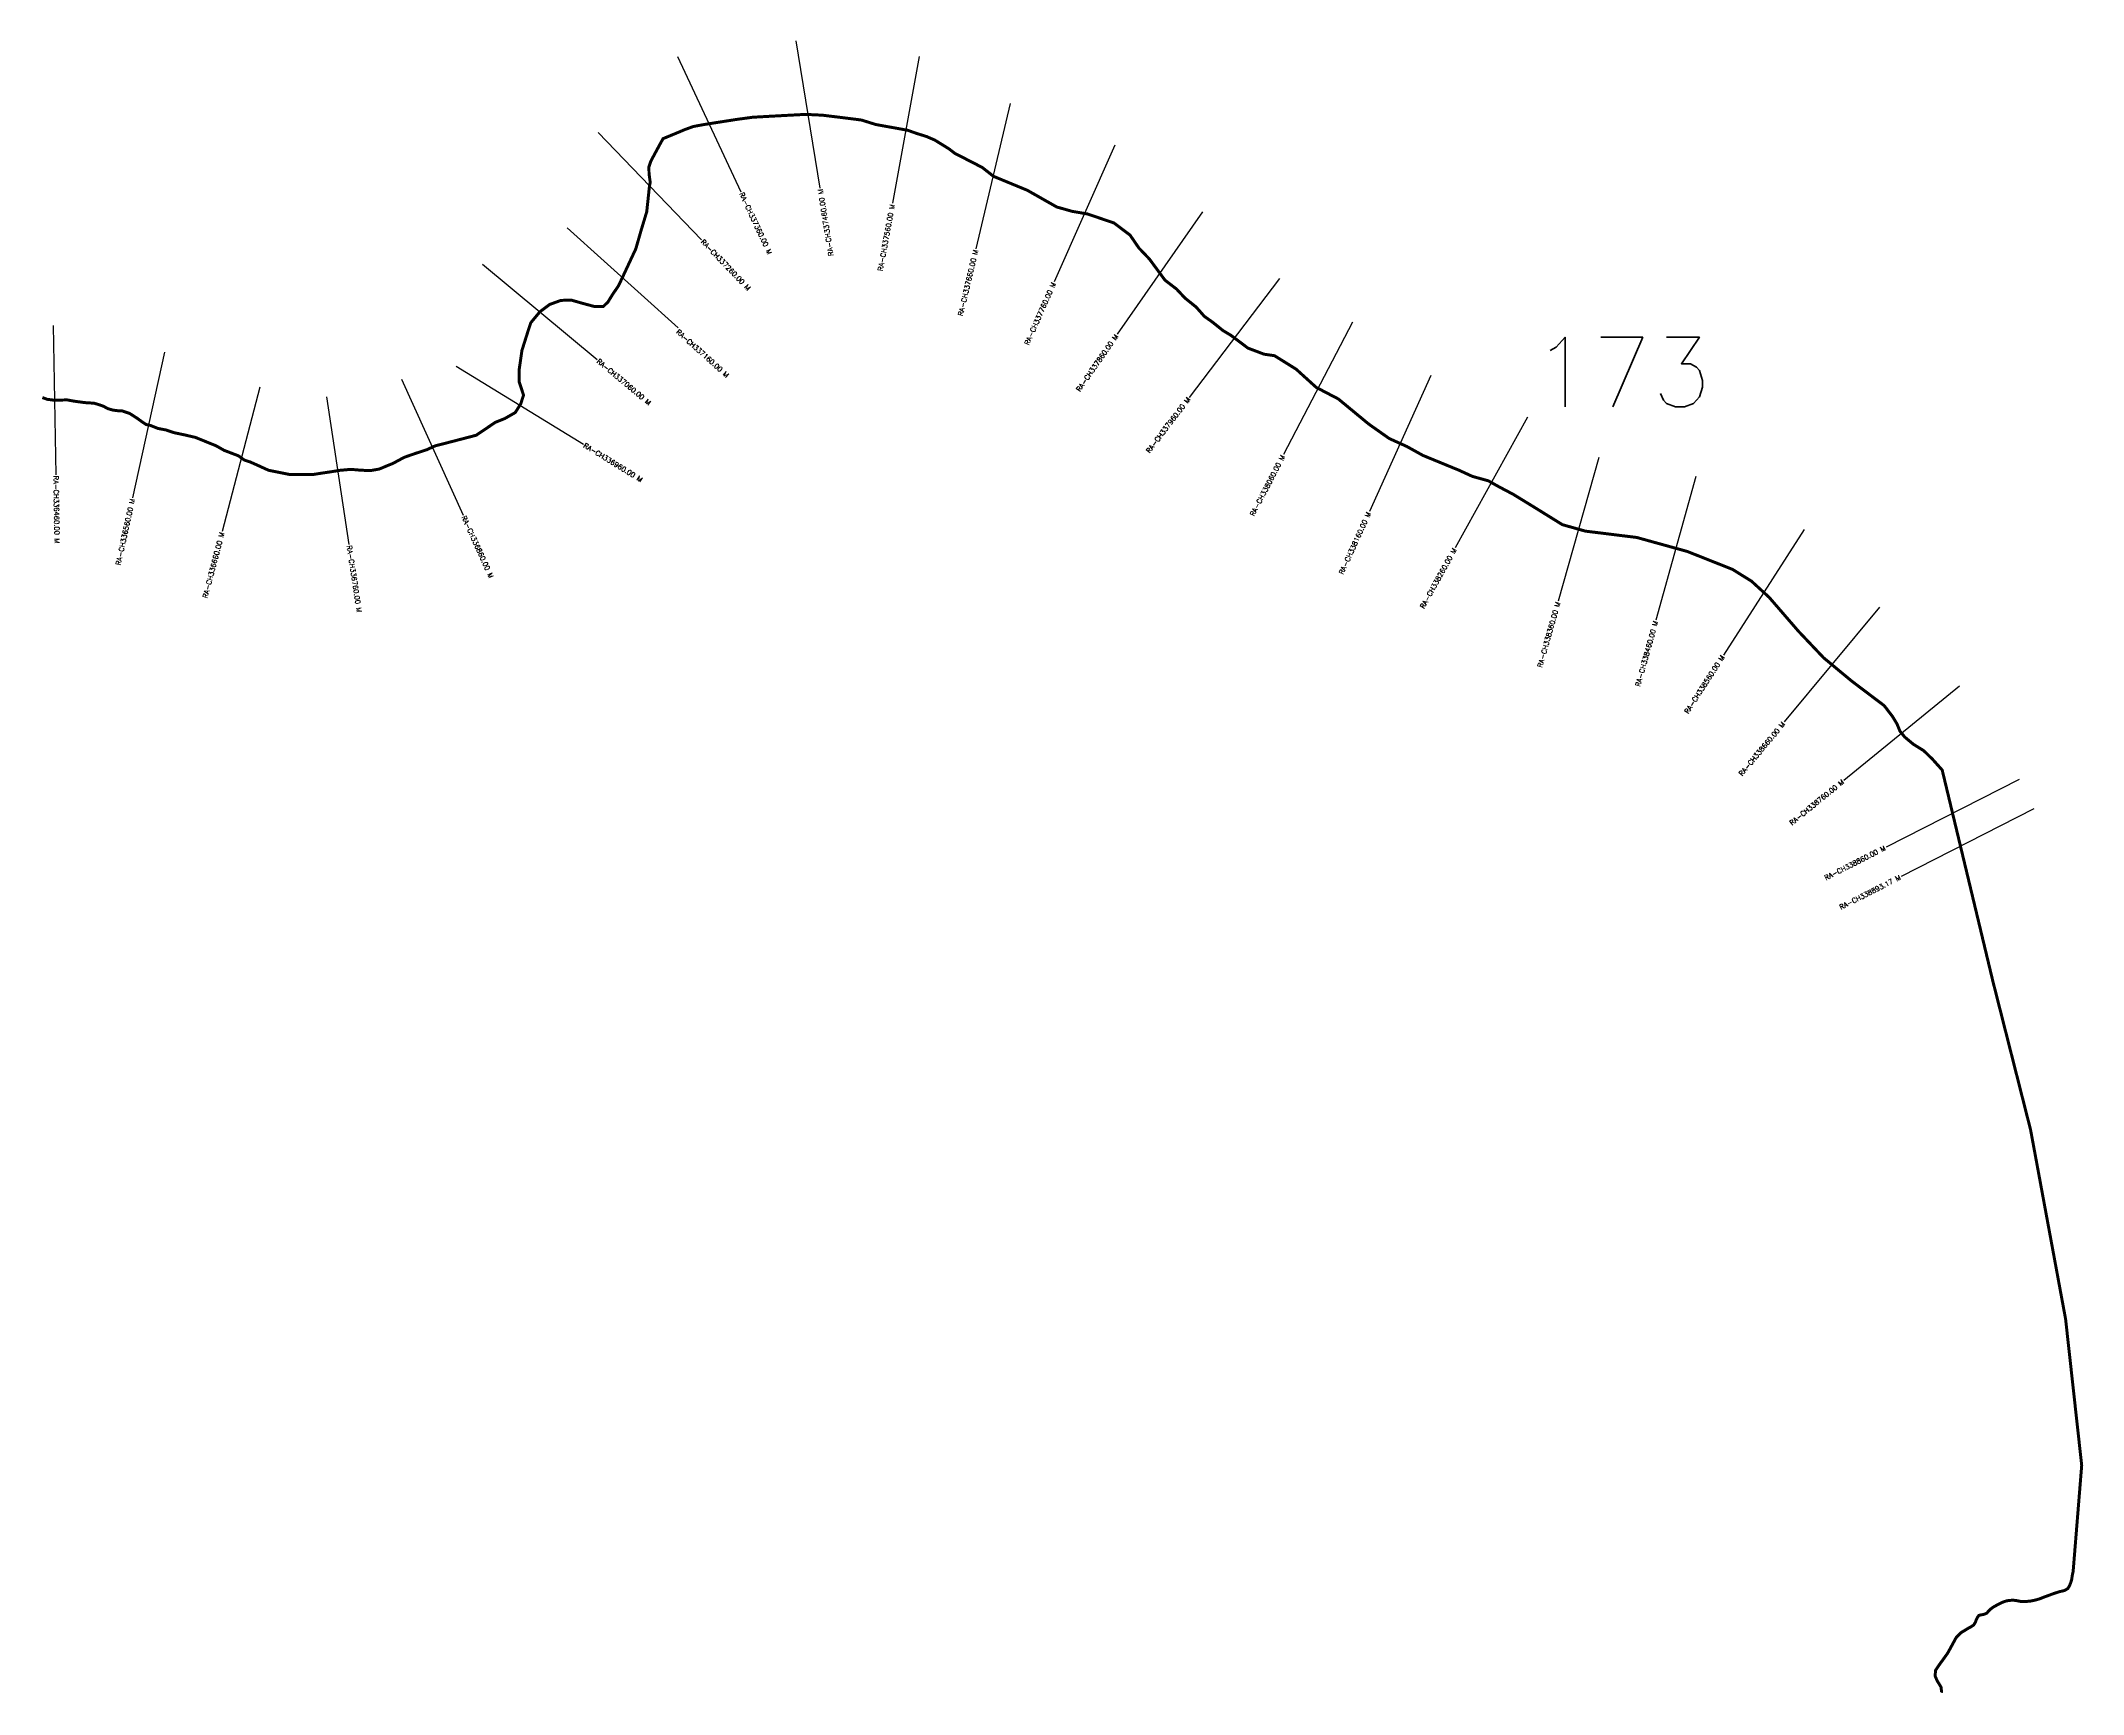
# Model space of a CAD drawing. Header units: metres. Extents: x 289004 to 294705, y 1988877 to 1993050.
# Drawn here: x 290684 to 292738, y 1988877 to 1990539 of the extents above; entities that cross this region are included whole.
import ezdxf
from ezdxf.enums import TextEntityAlignment as Align

# ---------------------------------------------------------------- set-up
doc = ezdxf.new("R2010")
doc.units = ezdxf.units.M
doc.header["$MEASUREMENT"] = 0
for name, color, linetype in [('CS', 134, 'Continuous'), ('CSMark', 6, 'Continuous'), ('NATURALLY PROTECTED', 3, 'Continuous')]:
    doc.layers.add(name, color=color, linetype=linetype)
doc.styles.get("Standard").update_dxf_attribs({"font": 'simplex.shx'})

msp = doc.modelspace()

# ---------------------------------------------------------------- linework, layer by layer
at = {"layer": 'CS'}
for p, q in [((291443.7, 1990539.2), (291467.9, 1990391.2)), ((291324.7, 1990523.4), (291388.3, 1990387.5)), ((291567.7, 1990523.4), (291540.9, 1990375.9)), ((291659.1, 1990476.1), (291624.8, 1990330.1)), ((291244.7, 1990447.2), (291348.8, 1990339.2)), ((291764.3, 1990434.2), (291703.6, 1990297.1)), ((291852.5, 1990367.3), (291766.8, 1990244.2)), ((291213.8, 1990351.1), (291325.3, 1990250.8)), ((291128.4, 1990314.6), (291243.7, 1990218.7)), ((291930, 1990300.3), (291839.3, 1990180.8)), ((290696.7, 1990252.9), (290699.5, 1990103)), ((292003.3, 1990256.4), (291934.2, 1990123.3)), ((290808.6, 1990226.3), (290776.7, 1990079.7)), ((291102.2, 1990212.2), (291230, 1990133.6)), ((292082.4, 1990202.8), (292020.4, 1990066.1)), ((290904.7, 1990191.2), (290866.8, 1990046)), ((291047.2, 1990199), (291109.1, 1990062.4)), ((290971.5, 1990181.2), (290994.2, 1990032.9)), ((292179.4, 1990160.8), (292106.8, 1990029.5)), ((292251.1, 1990120.4), (292210.4, 1989976)), ((292348.7, 1990101.3), (292308.6, 1989956.7)), ((292457.6, 1990047.8), (292376.4, 1989921.6)), ((292533.5, 1989969.7), (292437.6, 1989854.4)), ((292614, 1989890.3), (292497.5, 1989795.7)), ((292673.8, 1989796.7), (292540.1, 1989728.6)), ((292688.8, 1989767.1), (292555.1, 1989699.1))]:
    msp.add_line(p, q, dxfattribs=at)
at = {"layer": 'NATURALLY PROTECTED', "const_width": 3, "flags": 128}
msp.add_lwpolyline([(290685.9, 1990180.6), (290690.8, 1990178.8), (290697.9, 1990177.9), (290705.3, 1990178.1), (290711, 1990178.2), (290718.1, 1990176.9), (290728.7, 1990175.5), (290737.9, 1990174.9), (290743.6, 1990173.2), (290747.4, 1990171.8), (290751.8, 1990169.4), (290757.2, 1990167.9), (290761.2, 1990167.4), (290765.7, 1990167.3), (290773.7, 1990164.6), (290781.2, 1990159.8), (290785.7, 1990156.5), (290790.2, 1990153.5), (290794.4, 1990152.6), (290802.3, 1990149.5), (290810.2, 1990148), (290818.2, 1990145.3), (290828.7, 1990143.1), (290839.9, 1990140.5), (290853.4, 1990135), (290860.8, 1990132), (290868.7, 1990127.5), (290875.8, 1990124.8), (290883.1, 1990122), (290889.1, 1990117.7), (290895, 1990115.8), (290903.9, 1990111.8), (290913.3, 1990107.5), (290924.8, 1990105.2), (290935.3, 1990103.1), (290949.1, 1990103.1), (290958, 1990103.2), (290968.2, 1990104.8), (290975.7, 1990105.9), (290985.1, 1990107.4), (290996.2, 1990108.4), (291006.5, 1990107.5), (291016.2, 1990107.2), (291024.7, 1990108.7), (291031.4, 1990111.5), (291038.7, 1990114.5), (291049.8, 1990120.5), (291061.6, 1990124.6), (291072.4, 1990128.1), (291080.9, 1990132), (291080.9, 1990132), (291096.5, 1990136), (291122.2, 1990142.7), (291132, 1990149.3), (291141.3, 1990155.6), (291151, 1990159.5), (291161.5, 1990165.5), (291167.1, 1990174.5), (291169.8, 1990183.1), (291167.1, 1990191.3), (291165.3, 1990196.7), (291165.5, 1990209.3), (291168.2, 1990228), (291174, 1990246.4), (291177.1, 1990255.8), (291186.3, 1990266.9), (291196.1, 1990274.2), (291207.4, 1990278.3), (291218, 1990278.5), (291228.9, 1990275.4), (291241.2, 1990272.1), (291250, 1990272.1), (291254.7, 1990276.7), (291259.3, 1990284.2), (291265.4, 1990293.1), (291282.7, 1990330.1), (291287.8, 1990347.9), (291293.7, 1990367.4), (291296.4, 1990392.9), (291297.2, 1990396.9), (291296, 1990405.8), (291295.9, 1990412.5), (291297.8, 1990418.2), (291301, 1990424.2), (291306.3, 1990434), (291310.1, 1990440.9), (291326.1, 1990447.5), (291331.7, 1990449.9), (291340.5, 1990453.1), (291350.8, 1990455), (291365.3, 1990457.3), (291383.9, 1990460.2), (291400.1, 1990462.4), (291416, 1990463.3), (291436.3, 1990464.4), (291453.5, 1990465.3), (291470.2, 1990464.5), (291492.4, 1990461.8), (291509.7, 1990459.6), (291524.1, 1990455.1), (291541.3, 1990452), (291556.3, 1990449.3), (291564.6, 1990446.3), (291575.2, 1990443), (291583.5, 1990439.4), (291597.4, 1990430.8), (291603.6, 1990426.1), (291631, 1990412), (291642.5, 1990403), (291676.6, 1990388.9), (291706, 1990372.2), (291721.6, 1990367.8), (291736.9, 1990365.2), (291763.6, 1990356.1), (291779.7, 1990344), (291788.6, 1990331), (291799.2, 1990319.9), (291814.9, 1990298.6), (291826.6, 1990289.6), (291835, 1990280.6), (291846.2, 1990271.6), (291854.4, 1990262.3), (291862.7, 1990256.4), (291873.3, 1990247.9), (291881.3, 1990243.1), (291898.3, 1990230.3), (291914.5, 1990224.2), (291925, 1990222.7), (291946.8, 1990209.1), (291967, 1990190.8), (291989.2, 1990179.2), (292019.7, 1990154), (292040.4, 1990139.4), (292058.1, 1990131.4), (292074.3, 1990122.4), (292110.6, 1990107.5), (292124.1, 1990101.3), (292140, 1990096.9), (292150.7, 1990090.9), (292165.1, 1990083.3), (292185.5, 1990070.8), (292214.5, 1990052.8), (292237.6, 1990046.3), (292289.4, 1990039.9), (292340.3, 1990025.8), (292385.7, 1990007.8), (292398.7, 1989999.7), (292404.7, 1989996), (292422.5, 1989979.7), (292451.9, 1989945.7), (292477.2, 1989919), (292505.4, 1989895.6), (292538.2, 1989870.8), (292546.7, 1989859.7), (292551.1, 1989852.3), (292554, 1989845.2), (292558.8, 1989839.3), (292567.4, 1989832.1), (292578, 1989825.5), (292586.8, 1989816.9), (292596.5, 1989806.1), (292647.6, 1989593.2), (292685.4, 1989444.3), (292720.6, 1989254.1), (292736.8, 1989107), (292728.2, 1989000.4), (292727.2, 1988995.8), (292726.8, 1988992.5), (292725.7, 1988988.8), (292724.4, 1988985.6), (292722.8, 1988983.1), (292719.6, 1988981.2), (292714.2, 1988979.9), (292708.6, 1988978.1), (292703.5, 1988976.2), (292698.3, 1988974.3), (292694.3, 1988972.7), (292689.7, 1988971.4), (292685.7, 1988970.6), (292680.9, 1988970.1), (292675.9, 1988970.1), (292671.3, 1988971), (292668, 1988971.4), (292663.7, 1988971.2), (292660.8, 1988970.6), (292657.4, 1988969.4), (292652.6, 1988967.1), (292648.3, 1988964.7), (292645.7, 1988962.9), (292644.1, 1988961.5), (292642.7, 1988960), (292641.5, 1988958.5), (292639.7, 1988957.6), (292637.3, 1988956.9), (292635.5, 1988956.7), (292633.4, 1988956.1), (292631.9, 1988954.1), (292630.7, 1988951.6), (292630, 1988949.5), (292628.2, 1988946.5), (292625.5, 1988944.7), (292622.9, 1988943.3), (292619.3, 1988941.1), (292615.3, 1988938.7), (292610.6, 1988933.9), (292601.9, 1988918), (292593.6, 1988906.5), (292589.8, 1988900.8), (292589.4, 1988895.2), (292591.4, 1988890.5), (292595.3, 1988884.1), (292595.9, 1988879.2), (292595.6, 1988878.5)], dxfattribs=at)

# ---------------------------------------------------------------- texts
at = {"insert": (292184.3, 1990241.2), "char_height": 70, "attachment_point": 1}
msp.add_mtext_dynamic_manual_height_columns('173', width=95.172, gutter_width=1, heights=[0], dxfattribs=at)
at = {"layer": 'CSMark'}
for s, rotation, p in [('RA-CH337460.00 M', 99.3109, (291468.1, 1990390.2)), ('RA-CH337560.00 M', 79.6909, (291540.7, 1990374.9)), ('RA-CH337660.00 M', 76.8046, (291624.6, 1990329.1)), ('RA-CH337760.00 M', 66.1045, (291703.2, 1990296.2)), ('RA-CH337860.00 M', 55.1693, (291766.2, 1990243.4)), ('RA-CH337960.00 M', 52.8108, (291838.7, 1990180)), ('RA-CH338060.00 M', 62.5465, (291933.7, 1990122.4)), ('RA-CH336560.00 M', 77.7405, (290776.5, 1990078.7)), ('RA-CH338160.00 M', 65.5986, (292020, 1990065.2)), ('RA-CH336660.00 M', 75.3768, (290866.6, 1990045)), ('RA-CH338260.00 M', 61.0461, (292106.3, 1990028.7)), ('RA-CH338360.00 M', 74.2559, (292210.2, 1989975.1)), ('RA-CH338460.00 M', 74.5237, (292308.4, 1989955.8)), ('RA-CH338560.00 M', 57.2357, (292375.9, 1989920.8)), ('RA-CH338660.00 M', 50.2672, (292437, 1989853.6)), ('RA-CH338760.00 M', 39.0944, (292496.8, 1989795.1)), ('RA-CH338860.00 M', 26.9777, (292539.2, 1989728.2)), ('RA-CH338893.17 M', 26.9777, (292554.3, 1989698.6))]:
    msp.add_text(s, height=5, rotation=rotation, dxfattribs=at).set_placement(p, align=Align.MIDDLE_RIGHT)
for s, rotation, p in [('RA-CH337360.00 M', 295.1142, (291388.8, 1990386.6)), ('RA-CH337260.00 M', 313.9405, (291349.5, 1990338.5)), ('RA-CH337160.00 M', 318.144, (291324.5, 1990247.6)), ('RA-CH337060.00 M', 320.2563, (291244.5, 1990218)), ('RA-CH336960.00 M', 328.4252, (291230.8, 1990133.1)), ('RA-CH336460.00 M', 271.0803, (290699.5, 1990102)), ('RA-CH336860.00 M', 294.3918, (291109.5, 1990061.5)), ('RA-CH336760.00 M', 278.7077, (290994.4, 1990031.9))]:
    msp.add_text(s, height=5, rotation=rotation, dxfattribs=at).set_placement(p, align=Align.MIDDLE_LEFT)

doc.saveas('drawing.dxf')
